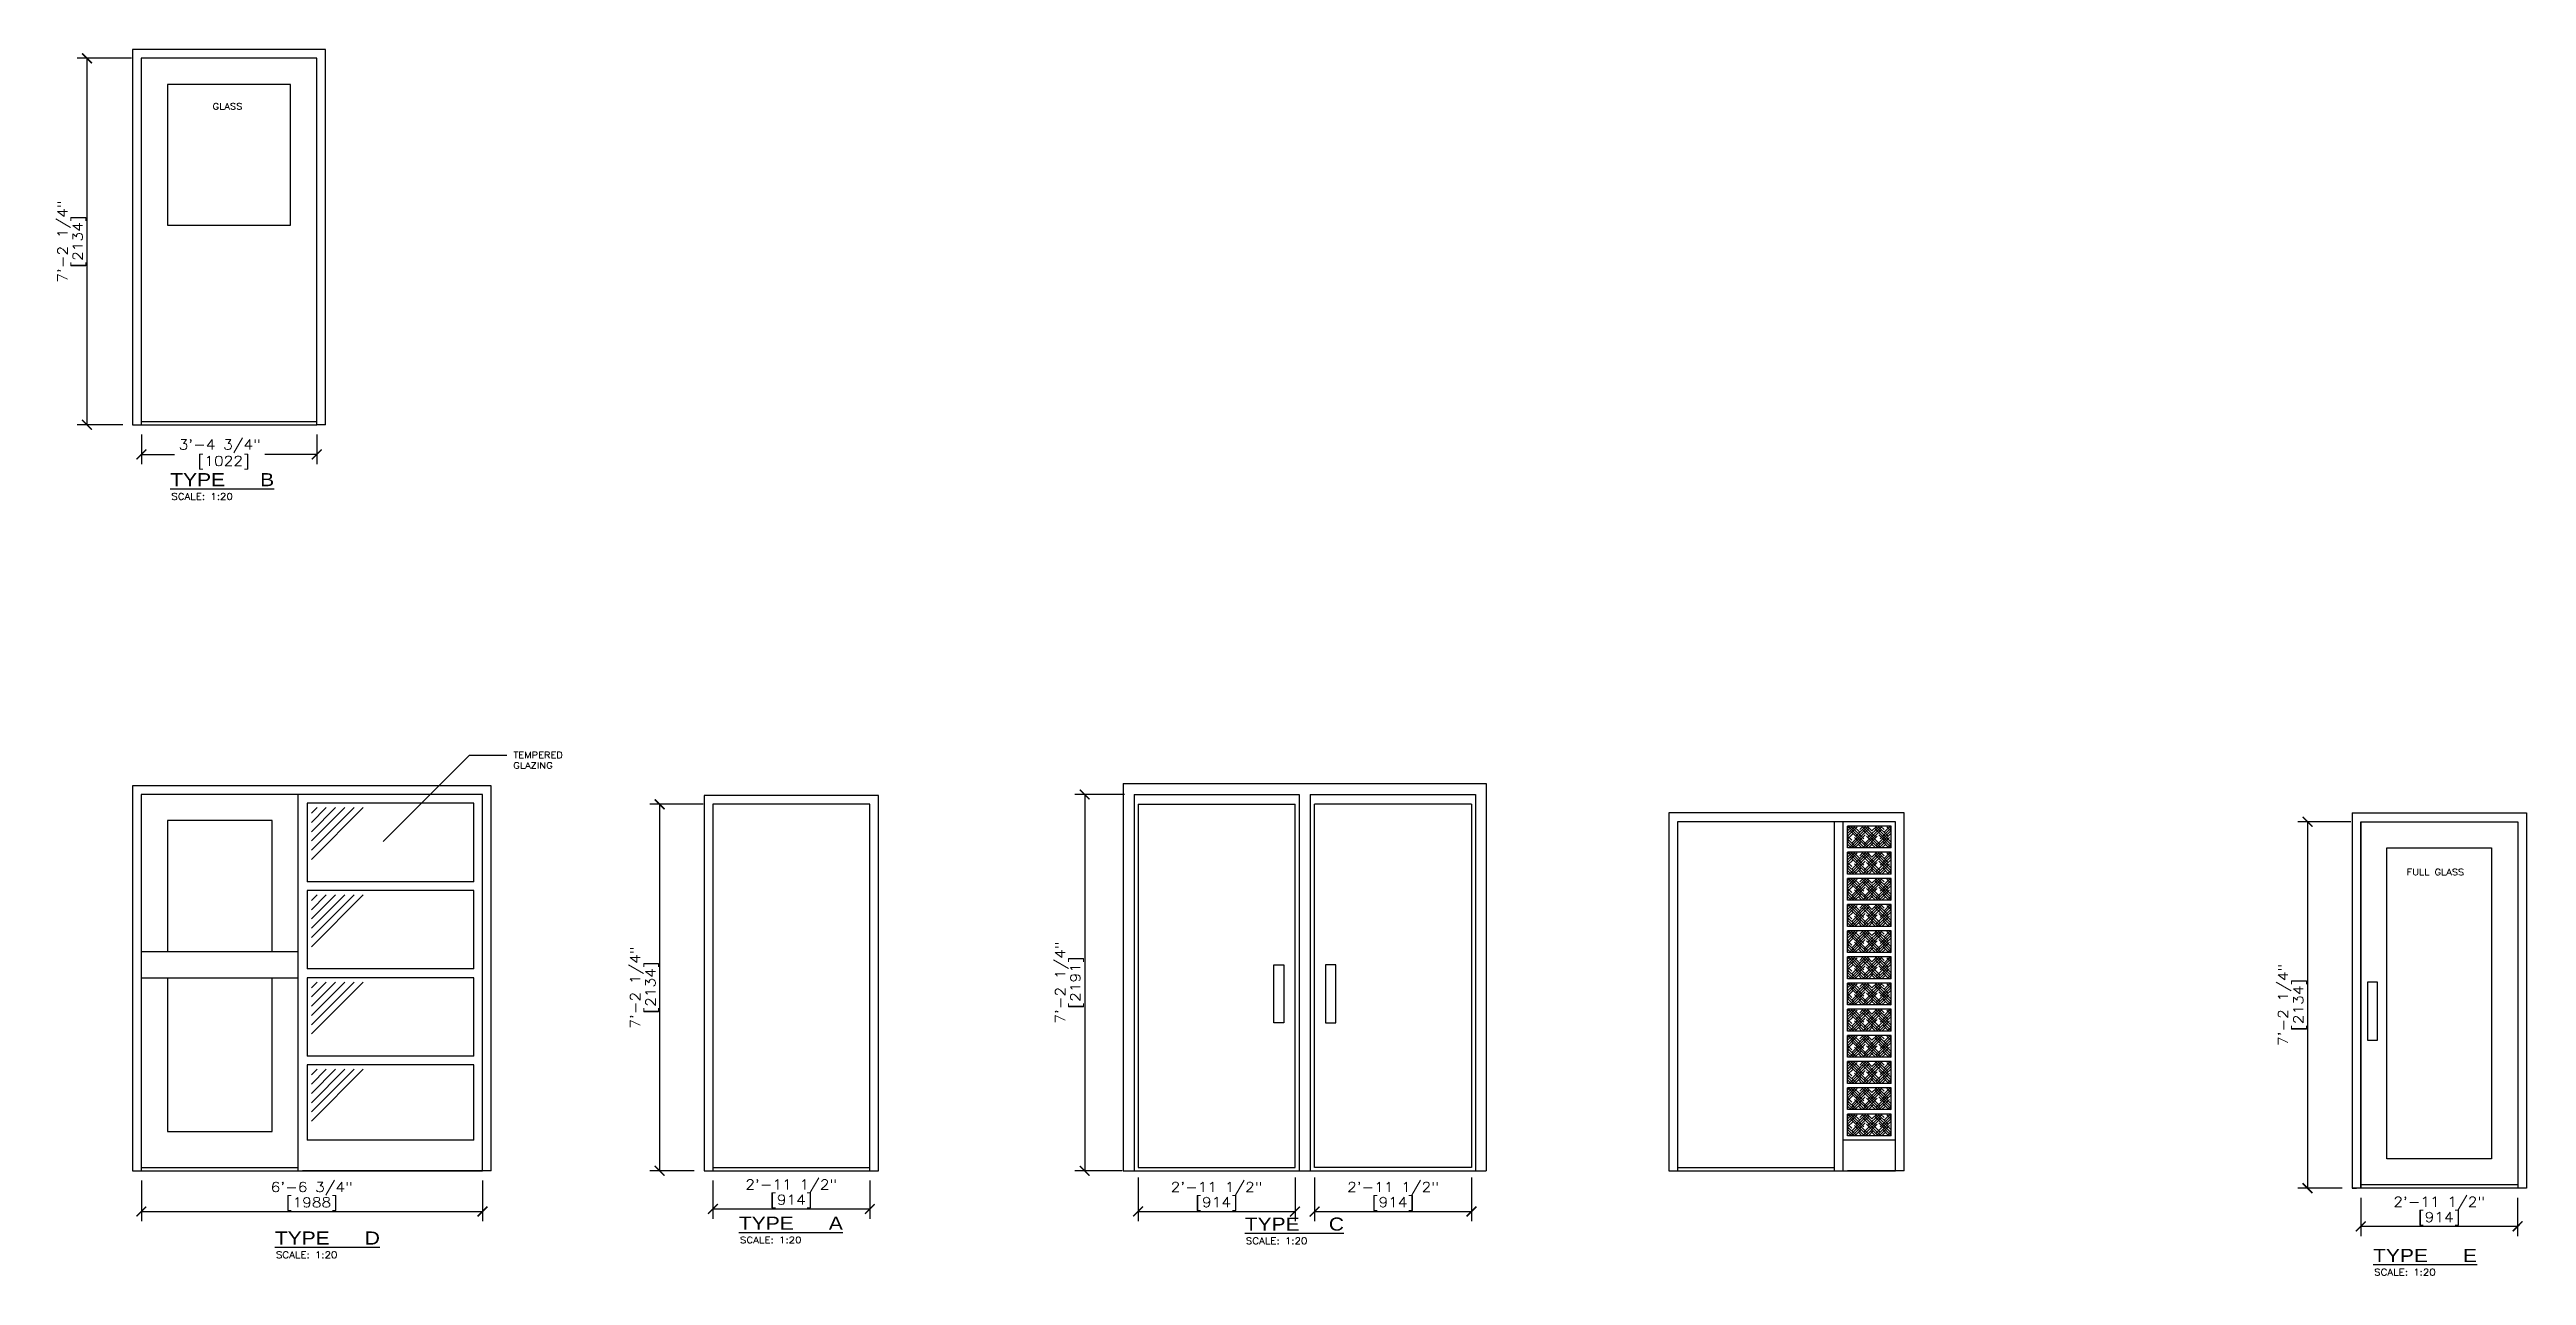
# Model space of a CAD drawing. Header units: millimetres. Extents: x -1251 to 34290, y -9433 to 3630.
# Drawn here: x 3736 to 18164, y -3507 to 3630 of the extents above; entities that cross this region are included whole.
import ezdxf

# ---------------------------------------------------------------- set-up
doc = ezdxf.new("R2010")
doc.units = ezdxf.units.MM
for name, color, linetype in [('Arch_Detail_Annot', 4, 'Continuous'), ('Arch_Detail_Door', 140, 'Continuous'), ('Arch_Detail_Shadow', 251, 'Continuous'), ('Arch_Detail_Text', 2, 'Continuous')]:
    doc.layers.add(name, color=color, linetype=linetype)
doc.styles.add('ROMANS-115', font='romans.shx', dxfattribs={"width": 1.15})
doc.styles.add('SANS-115', font='sanss___.ttf', dxfattribs={"width": 1.15})
doc.dimstyles.new('12-ROMANS-115', dxfattribs={"dimscale": 0.333333, "dimtxt": 0.18, "dimasz": 0.1875, "dimexe": 0.1875, "dimexo": 0.0625, "dimgap": 0.0625, "dimtad": 1, "dimdec": 4, "dimlfac": 24, "dimzin": 1, "dimdsep": 46, "dimlunit": 4, "dimtxsty": 'ROMANS-115', "dimblk": 'ARCHTICK', "dimcen": 0.0625, "dimclrd": 256, "dimclre": 256, "dimclrt": 256, "dimadec": 0, "dimazin": 0, "dimtfac": 1, "dimtdec": 4, "dimtofl": 0, "dimtmove": 0, "dimatfit": 0, "dimfxl": 1, "dimfrac": 2, "dimtolj": 1, "dimtzin": 0, "dimarcsym": 0})
doc.dimstyles.new('ROMANS-24', dxfattribs={"dimtxt": 2.25, "dimasz": 2.25, "dimexe": 2.25, "dimexo": 2.25, "dimgap": 0.03125, "dimtad": 1, "dimdec": 6, "dimlfac": -192, "dimzin": 1, "dimdsep": 46, "dimlunit": 4, "dimtxsty": 'ROMANS-115', "dimblk": 'ARCHTICK', "dimcen": 2.25, "dimclrd": 256, "dimclre": 256, "dimclrt": 256, "dimadec": 0, "dimazin": 0, "dimtfac": 1, "dimtdec": 6, "dimtofl": 0, "dimtmove": 2, "dimatfit": 0, "dimfxl": 1, "dimfrac": 2, "dimtolj": 1, "dimtzin": 0, "dimarcsym": 0})

msp = doc.modelspace()

# ---------------------------------------------------------------- texts
at = {"layer": 'Arch_Detail_Annot', "width": 1.15}
for s, height, style, p in [('%%UTYPE      B', 76.2, 'SANS-115', (4439.129, 1087.767)), ('SCALE: 1:20', 38.1, 'ROMANS-115', (4445.431, 1009.327)), ('%%UTYPE      A', 76.2, 'SANS-115', (7751.63, -3241.167)), ('%%UTYPE     C', 76.2, 'SANS-115', (10698.269, -3246.174)), ('%%UTYPE      D', 76.2, 'SANS-115', (5048.447, -3327.316)), ('SCALE: 1:20', 38.1, 'ROMANS-115', (7757.932, -3319.608)), ('SCALE: 1:20', 38.1, 'ROMANS-115', (10704.572, -3324.615)), ('SCALE: 1:20', 38.1, 'ROMANS-115', (5054.75, -3405.757)), ('%%UTYPE      E', 76.2, 'SANS-115', (17270.791, -3428.643)), ('SCALE: 1:20', 38.1, 'ROMANS-115', (17277.094, -3507.084))]:
    msp.add_text(s, height=height, dxfattribs=dict(at, style=style)).set_placement(p)
at = {"layer": 'Arch_Detail_Annot', "char_height": 36.576, "attachment_point": 1, "style": 'ROMANS-115'}
for s, insert in [('GLASS', (4686.176, 3317.348)), ('FULL GLASS', (17466.408, -1140.807))]:
    msp.add_mtext(s, dxfattribs=dict(at, insert=insert))
at = {"layer": 'Arch_Detail_Text', "insert": (6438.082, -458.927), "char_height": 36.576, "attachment_point": 1, "style": 'ROMANS-115'}
msp.add_mtext('\\A1;TEMPERED\\PGLAZING', dxfattribs=at)

# ---------------------------------------------------------------- blocks, each defined once
blk = doc.blocks.new('_ArchTick')
at = {"color": 0, "linetype": 'ByBlock', "const_width": 0.15}
blk.add_lwpolyline([(-0.5, -0.5), (0.5, 0.5)], dxfattribs=at)
blk = doc.blocks.new('*D21')
at = {"layer": 'Arch_Detail_Text', "lineweight": -2}
for p, q in [((7543, -764), (7233, -764)), ((7290, -764), (7290, -2898)), ((7492, -2898), (7233, -2898))]:
    blk.add_line(p, q, dxfattribs=at)
at = {"layer": 'Defpoints', "color": 0}
for p in [(7600, -764), (7290, -2898), (7549, -2898)]:
    blk.add_point(p, dxfattribs=at)
at = {"layer": 'Arch_Detail_Text', "lineweight": -2, "xscale": 57.15, "yscale": 57.15, "zscale": 57.15}
for p, rotation in [((7290, -764), 90), ((7290, -2898), 270)]:
    blk.add_blockref('_ArchTick', p, dxfattribs=dict(at, rotation=rotation))
at = {"layer": 'Arch_Detail_Text', "attachment_point": 5, "rotation": 90, "style": 'ROMANS-115'}
for s, insert, char_height in [('\\A1;7\'-2 1/4"', (7157, -1831), 57.15), ('\\A1;[2134]', (7246, -1831), 57.1)]:
    blk.add_mtext(s, dxfattribs=dict(at, insert=insert, char_height=char_height))
blk = doc.blocks.new('*D22')
at = {"layer": 'Arch_Detail_Text', "lineweight": -2}
for p, q in [((7600, -2955), (7600, -3177)), ((8514, -2955), (8514, -3177)), ((7600, -3120), (8514, -3120))]:
    blk.add_line(p, q, dxfattribs=at)
at = {"layer": 'Defpoints', "color": 0}
for p in [(7600, -2898), (8514, -2898), (8514, -3120)]:
    blk.add_point(p, dxfattribs=at)
at = {"layer": 'Arch_Detail_Text', "lineweight": -2, "xscale": 57.15, "yscale": 57.15, "zscale": 57.15, "rotation": 180}
blk.add_blockref('_ArchTick', (7600, -3120), dxfattribs=at)
at = {"layer": 'Arch_Detail_Text', "lineweight": -2, "xscale": 57.15, "yscale": 57.15, "zscale": 57.15}
blk.add_blockref('_ArchTick', (8514, -3120), dxfattribs=at)
at = {"layer": 'Arch_Detail_Text', "attachment_point": 5, "style": 'ROMANS-115'}
for s, insert, char_height in [('\\A1;2\'-11 1/2"', (8057, -2987), 57.15), ('\\A1;[914]', (8057, -3076), 57.1)]:
    blk.add_mtext(s, dxfattribs=dict(at, insert=insert, char_height=char_height))
blk = doc.blocks.new('*D25')
at = {"layer": 'Arch_Detail_Text', "lineweight": -2}
for p, q in [((9997, -707), (9709, -707)), ((9766, -707), (9766, -2898)), ((9984, -2898), (9709, -2898))]:
    blk.add_line(p, q, dxfattribs=at)
at = {"layer": 'Defpoints', "color": 0}
for p in [(10054, -707), (9766, -2898), (10041, -2898)]:
    blk.add_point(p, dxfattribs=at)
at = {"layer": 'Arch_Detail_Text', "lineweight": -2, "xscale": 57.15, "yscale": 57.15, "zscale": 57.15}
for p, rotation in [((9766, -707), 90), ((9766, -2898), 270)]:
    blk.add_blockref('_ArchTick', p, dxfattribs=dict(at, rotation=rotation))
at = {"layer": 'Arch_Detail_Text', "attachment_point": 5, "rotation": 90, "style": 'ROMANS-115'}
for s, insert, char_height in [('\\A1;7\'-2 1/4"', (9633, -1802), 57.15), ('\\A1;[2191]', (9721, -1802), 57.1)]:
    blk.add_mtext(s, dxfattribs=dict(at, insert=insert, char_height=char_height))
blk = doc.blocks.new('*D26')
at = {"layer": 'Arch_Detail_Text', "lineweight": -2}
for p, q in [((10077, -2936), (10077, -3192)), ((10991, -2936), (10991, -3192)), ((10077, -3135), (10991, -3135))]:
    blk.add_line(p, q, dxfattribs=at)
at = {"layer": 'Defpoints', "color": 0}
for p in [(10077, -2878), (10991, -2878), (10991, -3135)]:
    blk.add_point(p, dxfattribs=at)
at = {"layer": 'Arch_Detail_Text', "lineweight": -2, "xscale": 57.15, "yscale": 57.15, "zscale": 57.15, "rotation": 180}
blk.add_blockref('_ArchTick', (10077, -3135), dxfattribs=at)
at = {"layer": 'Arch_Detail_Text', "lineweight": -2, "xscale": 57.15, "yscale": 57.15, "zscale": 57.15}
blk.add_blockref('_ArchTick', (10991, -3135), dxfattribs=at)
at = {"layer": 'Arch_Detail_Text', "attachment_point": 5, "style": 'ROMANS-115'}
for s, insert, char_height in [('\\A1;2\'-11 1/2"', (10534, -3002), 57.15), ('\\A1;[914]', (10534, -3090), 57.1)]:
    blk.add_mtext(s, dxfattribs=dict(at, insert=insert, char_height=char_height))
blk = doc.blocks.new('*D27')
at = {"layer": 'Arch_Detail_Text', "lineweight": -2}
for p, q in [((11105, -2936), (11105, -3192)), ((12019, -2936), (12019, -3192)), ((11105, -3135), (12019, -3135))]:
    blk.add_line(p, q, dxfattribs=at)
at = {"layer": 'Defpoints', "color": 0}
for p in [(11105, -2878), (12019, -2878), (12019, -3135)]:
    blk.add_point(p, dxfattribs=at)
at = {"layer": 'Arch_Detail_Text', "lineweight": -2, "xscale": 57.15, "yscale": 57.15, "zscale": 57.15, "rotation": 180}
blk.add_blockref('_ArchTick', (11105, -3135), dxfattribs=at)
at = {"layer": 'Arch_Detail_Text', "lineweight": -2, "xscale": 57.15, "yscale": 57.15, "zscale": 57.15}
blk.add_blockref('_ArchTick', (12019, -3135), dxfattribs=at)
at = {"layer": 'Arch_Detail_Text', "attachment_point": 5, "style": 'ROMANS-115'}
for s, insert, char_height in [('\\A1;2\'-11 1/2"', (11562, -3002), 57.15), ('\\A1;[914]', (11562, -3090), 57.1)]:
    blk.add_mtext(s, dxfattribs=dict(at, insert=insert, char_height=char_height))
blk = doc.blocks.new('*D28')
at = {"layer": 'Arch_Detail_Text', "lineweight": -2}
for p, q in [((17142, -866), (16832, -866)), ((16889, -866), (16889, -2999)), ((17091, -2999), (16832, -2999))]:
    blk.add_line(p, q, dxfattribs=at)
at = {"layer": 'Defpoints', "color": 0}
for p in [(17199, -866), (16889, -2999), (17148, -2999)]:
    blk.add_point(p, dxfattribs=at)
at = {"layer": 'Arch_Detail_Text', "lineweight": -2, "xscale": 57.15, "yscale": 57.15, "zscale": 57.15}
for p, rotation in [((16889, -866), 90), ((16889, -2999), 270)]:
    blk.add_blockref('_ArchTick', p, dxfattribs=dict(at, rotation=rotation))
at = {"layer": 'Arch_Detail_Text', "attachment_point": 5, "rotation": 90, "style": 'ROMANS-115'}
for s, insert, char_height in [('\\A1;7\'-2 1/4"', (16756, -1932), 57.15), ('\\A1;[2134]', (16845, -1932), 57.1)]:
    blk.add_mtext(s, dxfattribs=dict(at, insert=insert, char_height=char_height))
blk = doc.blocks.new('*D29')
at = {"layer": 'Arch_Detail_Text', "lineweight": -2}
for p, q in [((17199, -3056), (17199, -3279)), ((18113, -3056), (18113, -3279)), ((17199, -3221), (18113, -3221))]:
    blk.add_line(p, q, dxfattribs=at)
at = {"layer": 'Defpoints', "color": 0}
for p in [(17199, -2999), (18113, -2999), (18113, -3221)]:
    blk.add_point(p, dxfattribs=at)
at = {"layer": 'Arch_Detail_Text', "lineweight": -2, "xscale": 57.15, "yscale": 57.15, "zscale": 57.15, "rotation": 180}
blk.add_blockref('_ArchTick', (17199, -3221), dxfattribs=at)
at = {"layer": 'Arch_Detail_Text', "lineweight": -2, "xscale": 57.15, "yscale": 57.15, "zscale": 57.15}
blk.add_blockref('_ArchTick', (18113, -3221), dxfattribs=at)
at = {"layer": 'Arch_Detail_Text', "attachment_point": 5, "style": 'ROMANS-115'}
for s, insert, char_height in [('\\A1;2\'-11 1/2"', (17656, -3088), 57.15), ('\\A1;[914]', (17656, -3177), 57.1)]:
    blk.add_mtext(s, dxfattribs=dict(at, insert=insert, char_height=char_height))
blk = doc.blocks.new('*D30')
at = {"layer": 'Arch_Detail_Text', "lineweight": -2}
for p, q in [((4271, -2955), (4271, -3192)), ((6258, -2955), (6258, -3192)), ((4271, -3135), (6258, -3135))]:
    blk.add_line(p, q, dxfattribs=at)
at = {"layer": 'Defpoints', "color": 0}
for p in [(4271, -2898), (6258, -2898), (6258, -3135)]:
    blk.add_point(p, dxfattribs=at)
at = {"layer": 'Arch_Detail_Text', "lineweight": -2, "xscale": 57.15, "yscale": 57.15, "zscale": 57.15, "rotation": 180}
blk.add_blockref('_ArchTick', (4271, -3135), dxfattribs=at)
at = {"layer": 'Arch_Detail_Text', "lineweight": -2, "xscale": 57.15, "yscale": 57.15, "zscale": 57.15}
blk.add_blockref('_ArchTick', (6258, -3135), dxfattribs=at)
at = {"layer": 'Arch_Detail_Text', "attachment_point": 5, "style": 'ROMANS-115'}
for s, insert, char_height in [('\\A1;6\'-6 3/4"', (5264, -3002), 57.15), ('\\A1;[1988]', (5264, -3091), 57.1)]:
    blk.add_mtext(s, dxfattribs=dict(at, insert=insert, char_height=char_height))
blk = doc.blocks.new('*D23')
at = {"layer": 'Arch_Detail_Text', "lineweight": -2}
for p, q in [((4214, 3579), (3897, 3579)), ((3954, 3579), (3954, 1445)), ((4163, 1445), (3897, 1445))]:
    blk.add_line(p, q, dxfattribs=at)
at = {"layer": 'Defpoints', "color": 0}
for p in [(4271, 3579), (3954, 1445), (4220, 1445)]:
    blk.add_point(p, dxfattribs=at)
at = {"layer": 'Arch_Detail_Text', "lineweight": -2, "xscale": 57.15, "yscale": 57.15, "zscale": 57.15}
for p, rotation in [((3954, 3579), 90), ((3954, 1445), 270)]:
    blk.add_blockref('_ArchTick', p, dxfattribs=dict(at, rotation=rotation))
at = {"layer": 'Arch_Detail_Text', "attachment_point": 5, "rotation": 90, "style": 'ROMANS-115'}
for s, insert, char_height in [('\\A1;7\'-2 1/4"', (3821, 2512), 57.15), ('\\A1;[2134]', (3910, 2512), 57.1)]:
    blk.add_mtext(s, dxfattribs=dict(at, insert=insert, char_height=char_height))
blk = doc.blocks.new('*D24')
at = {"layer": 'Arch_Detail_Text', "lineweight": -2}
for p, q in [((4271, 1388), (4271, 1216)), ((5293, 1388), (5293, 1216)), ((4271, 1273), (4464, 1273)), ((5293, 1273), (4991, 1273))]:
    blk.add_line(p, q, dxfattribs=at)
at = {"layer": 'Defpoints', "color": 0}
for p in [(4271, 1445), (5293, 1445), (5293, 1273)]:
    blk.add_point(p, dxfattribs=at)
at = {"layer": 'Arch_Detail_Text', "lineweight": -2, "xscale": 57.15, "yscale": 57.15, "zscale": 57.15, "rotation": 180}
blk.add_blockref('_ArchTick', (4271, 1273), dxfattribs=at)
at = {"layer": 'Arch_Detail_Text', "lineweight": -2, "xscale": 57.15, "yscale": 57.15, "zscale": 57.15}
blk.add_blockref('_ArchTick', (5293, 1273), dxfattribs=at)
at = {"layer": 'Arch_Detail_Text', "insert": (4728, 1273), "char_height": 57.15, "attachment_point": 5, "style": 'ROMANS-115'}
blk.add_mtext('\\A1;3\'-4 3/4"\\P [1022]', dxfattribs=at)

# ---------------------------------------------------------------- dimensions: what is measured, and where the dimension line sits
at = {"layer": 'Arch_Detail_Text'}
for base, p1, p2, picture, middle in [((3954.424, 1445.432), (4270.724, 3579.032), (4219.924, 1445.432), '*D23', (3865.751, 2512.232)), ((9765.78, -2897.528), (10054.126, -706.778), (10041.426, -2897.528), '*D25', (9677.107, -1802.153)), ((7289.985, -2897.528), (7599.807, -763.928), (7549.007, -2897.528), '*D21', (7201.311, -1830.728)), ((16889.225, -2999.128), (17199.047, -865.528), (17148.247, -2999.128), '*D28', (16800.552, -1932.328))]:
    dim = msp.add_linear_dim(base=base, p1=p1, p2=p2, angle=90, dimstyle='ROMANS-24', override={"dimscale": 25.4, "dimdec": 2, "dimlfac": 0.04, "dimrnd": 2.54, "dimzin": 2, "dimpost": '\\X'}, dxfattribs=at)
    dim.commit()
    dim.dimension.update_dxf_attribs({"geometry": picture, "text_midpoint": middle})
dim = msp.add_linear_dim(base=(5293.074, 1273.476), p1=(4270.724, 1445.432), p2=(5293.074, 1445.432), dimstyle='ROMANS-24', override={"dimscale": 25.4, "dimdec": 2, "dimlfac": 0.04, "dimrnd": 2.54, "dimzin": 2, "dimpost": '\\X'}, dxfattribs=at)
dim.commit()
dim.dimension.update_dxf_attribs({"geometry": '*D24', "text_midpoint": (4727.604, 1273.476), "dimtype": 160})
for base, p1, p2, picture, middle in [((10991.067, -3134.607), (10076.667, -2878.478), (10991.067, -2878.478), '*D26', (10533.867, -3045.934)), ((12019.136, -3134.607), (11104.736, -2878.478), (12019.136, -2878.478), '*D27', (11561.936, -3045.934)), ((6258.274, -3134.861), (4270.724, -2897.528), (6258.274, -2897.528), '*D30', (5264.499, -3046.188)), ((8514.207, -3119.841), (7599.807, -2897.528), (8514.207, -2897.528), '*D22', (8057.007, -3031.168)), ((18113.447, -3221.441), (17199.047, -2999.128), (18113.447, -2999.128), '*D29', (17656.247, -3132.768))]:
    dim = msp.add_linear_dim(base=base, p1=p1, p2=p2, dimstyle='ROMANS-24', override={"dimscale": 25.4, "dimdec": 2, "dimlfac": 0.04, "dimrnd": 2.54, "dimzin": 2, "dimpost": '\\X'}, dxfattribs=at)
    dim.commit()
    dim.dimension.update_dxf_attribs({"geometry": picture, "text_midpoint": middle})

# ---------------------------------------------------------------- hatches: boundary and pattern name
at = {"layer": 'Arch_Detail_Door'}
h = msp.add_hatch(dxfattribs=at)
h.set_pattern_fill('HOUND', color=256, scale=177.8, angle=45, style=0)
h.set_pattern_definition([(45, (8505.383, -101.6), (23.573172, 39.28862), [177.8, -88.9]), (135, (8505.383, -101.6), (23.573172, -39.28862), [177.8, -88.9])])
h.paths.add_polyline_path([(14463.812, -890.928), (14209.812, -890.928), (14209.812, -1017.928), (14463.812, -1017.928)])
h = msp.add_hatch(dxfattribs=at)
h.set_pattern_fill('HOUND', color=256, scale=177.8, angle=45, style=0)
h.set_pattern_definition([(45, (8505.383, -254), (23.573172, 39.28862), [177.8, -88.9]), (135, (8505.383, -254), (23.573172, -39.28862), [177.8, -88.9])])
h.paths.add_polyline_path([(14463.812, -1043.328), (14209.812, -1043.328), (14209.812, -1170.328), (14463.812, -1170.328)])
h = msp.add_hatch(dxfattribs=at)
h.set_pattern_fill('HOUND', color=256, scale=177.8, angle=45, style=0)
h.set_pattern_definition([(45, (8505.383, -406.4), (23.573172, 39.28862), [177.8, -88.9]), (135, (8505.383, -406.4), (23.573172, -39.28862), [177.8, -88.9])])
h.paths.add_polyline_path([(14463.812, -1195.728), (14209.812, -1195.728), (14209.812, -1322.728), (14463.812, -1322.728)])
h = msp.add_hatch(dxfattribs=at)
h.set_pattern_fill('HOUND', color=256, scale=177.8, angle=45, style=0)
h.set_pattern_definition([(45, (8505.383, -558.8), (23.573172, 39.28862), [177.8, -88.9]), (135, (8505.383, -558.8), (23.573172, -39.28862), [177.8, -88.9])])
h.paths.add_polyline_path([(14463.812, -1348.128), (14209.812, -1348.128), (14209.812, -1475.128), (14463.812, -1475.128)])
h = msp.add_hatch(dxfattribs=at)
h.set_pattern_fill('HOUND', color=256, scale=177.8, angle=45, style=0)
h.set_pattern_definition([(45, (8505.383, -711.2), (23.573172, 39.28862), [177.8, -88.9]), (135, (8505.383, -711.2), (23.573172, -39.28862), [177.8, -88.9])])
h.paths.add_polyline_path([(14463.812, -1500.528), (14209.812, -1500.528), (14209.812, -1627.528), (14463.812, -1627.528)])
h = msp.add_hatch(dxfattribs=at)
h.set_pattern_fill('HOUND', color=256, scale=177.8, angle=45, style=0)
h.set_pattern_definition([(45, (8505.383, -863.6), (23.573172, 39.28862), [177.8, -88.9]), (135, (8505.383, -863.6), (23.573172, -39.28862), [177.8, -88.9])])
h.paths.add_polyline_path([(14463.812, -1652.928), (14209.812, -1652.928), (14209.812, -1779.928), (14463.812, -1779.928)])
h = msp.add_hatch(dxfattribs=at)
h.set_pattern_fill('HOUND', color=256, scale=177.8, angle=45, style=0)
h.set_pattern_definition([(45, (8505.383, -1016), (23.573172, 39.28862), [177.8, -88.9]), (135, (8505.383, -1016), (23.573172, -39.28862), [177.8, -88.9])])
h.paths.add_polyline_path([(14463.812, -1805.328), (14209.812, -1805.328), (14209.812, -1932.328), (14463.812, -1932.328)])
h = msp.add_hatch(dxfattribs=at)
h.set_pattern_fill('HOUND', color=256, scale=177.8, angle=45, style=0)
h.set_pattern_definition([(45, (8505.383, -1168.4), (23.573172, 39.28862), [177.8, -88.9]), (135, (8505.383, -1168.4), (23.573172, -39.28862), [177.8, -88.9])])
h.paths.add_polyline_path([(14463.812, -1957.728), (14209.812, -1957.728), (14209.812, -2084.728), (14463.812, -2084.728)])
h = msp.add_hatch(dxfattribs=at)
h.set_pattern_fill('HOUND', color=256, scale=177.8, angle=45, style=0)
h.set_pattern_definition([(45, (8505.383, -1320.8), (23.573172, 39.28862), [177.8, -88.9]), (135, (8505.383, -1320.8), (23.573172, -39.28862), [177.8, -88.9])])
h.paths.add_polyline_path([(14463.812, -2110.128), (14209.812, -2110.128), (14209.812, -2237.128), (14463.812, -2237.128)])
h = msp.add_hatch(dxfattribs=at)
h.set_pattern_fill('HOUND', color=256, scale=177.8, angle=45, style=0)
h.set_pattern_definition([(45, (8505.383, -1473.2), (23.573172, 39.28862), [177.8, -88.9]), (135, (8505.383, -1473.2), (23.573172, -39.28862), [177.8, -88.9])])
h.paths.add_polyline_path([(14463.812, -2262.528), (14209.812, -2262.528), (14209.812, -2389.528), (14463.812, -2389.528)])
h = msp.add_hatch(dxfattribs=at)
h.set_pattern_fill('HOUND', color=256, scale=177.8, angle=45, style=0)
h.set_pattern_definition([(45, (8505.383, -1625.6), (23.573172, 39.28862), [177.8, -88.9]), (135, (8505.383, -1625.6), (23.573172, -39.28862), [177.8, -88.9])])
h.paths.add_polyline_path([(14463.812, -2414.928), (14209.812, -2414.928), (14209.812, -2541.928), (14463.812, -2541.928)])
h = msp.add_hatch(dxfattribs=at)
h.set_pattern_fill('HOUND', color=256, scale=177.8, angle=45, style=0)
h.set_pattern_definition([(45, (8505.383, -1778), (23.573172, 39.28862), [177.8, -88.9]), (135, (8505.383, -1778), (23.573172, -39.28862), [177.8, -88.9])])
h.paths.add_polyline_path([(14463.812, -2567.328), (14209.812, -2567.328), (14209.812, -2694.328), (14463.812, -2694.328)])

# ---------------------------------------------------------------- linework, layer by layer
for p, q in [((4219.924, 3629.832), (4219.924, 1445.432)), ((5343.874, 3629.832), (4219.924, 3629.832)), ((5343.874, 1445.432), (5343.874, 3629.832)), ((4270.724, 3579.032), (4270.724, 1464.482)), ((5293.074, 3579.032), (4270.724, 3579.032)), ((5293.074, 1445.432), (5293.074, 3579.032)), ((5293.074, 1445.432), (5293.074, 3579.032)), ((5293.074, 1464.482), (5293.074, 3579.032)), ((5140.674, 3426.632), (4423.124, 3426.632)), ((4423.124, 3426.632), (4423.124, 2607.482)), ((5140.674, 2607.482), (5140.674, 3426.632)), ((4423.124, 2607.482), (5140.674, 2607.482)), ((4219.924, 1445.432), (5293.074, 1445.432)), ((4270.724, 1464.482), (5293.074, 1464.482)), ((4270.724, 1464.482), (4270.724, 1445.432)), ((5293.074, 1445.432), (5293.074, 1464.482)), ((5343.874, 1445.432), (5293.074, 1445.432)), ((4219.924, -655.978), (4219.924, -2897.528)), ((6309.074, -655.978), (4219.924, -655.978)), ((4270.724, -706.778), (4270.724, -2878.478)), ((5185.124, -706.778), (4270.724, -706.778)), ((6258.274, -706.778), (5185.124, -706.778)), ((5185.124, -2897.528), (5185.124, -706.778)), ((5185.124, -2878.478), (5185.124, -706.778)), ((6258.274, -2897.528), (6258.274, -706.778)), ((6309.074, -2897.528), (6309.074, -655.978)), ((8565.007, -713.128), (7549.007, -713.128)), ((7549.007, -713.128), (7549.007, -2897.528)), ((8565.007, -2897.528), (8565.007, -713.128)), ((9990.626, -643.278), (9990.626, -2897.528)), ((9990.626, -643.278), (12105.176, -643.278)), ((10054.126, -706.778), (10054.126, -2897.528)), ((10054.126, -706.778), (11016.151, -706.778)), ((11016.151, -706.778), (11016.151, -2897.528)), ((11079.651, -706.778), (11079.651, -2897.528)), ((11079.651, -706.778), (12041.676, -706.778)), ((12041.676, -706.778), (12041.676, -2897.528)), ((12105.176, -643.278), (12105.176, -2897.528)), ((5032.724, -859.178), (4423.124, -859.178)), ((4423.124, -859.178), (4423.124, -1621.178)), ((5032.724, -1621.178), (5032.724, -859.178)), ((6207.474, -757.578), (5235.924, -757.578)), ((5235.924, -757.578), (5235.924, -1214.778)), ((6207.474, -1214.778), (6207.474, -757.578)), ((8514.207, -763.928), (7599.807, -763.928)), ((7599.807, -763.928), (7599.807, -2878.478)), ((8514.207, -2878.478), (8514.207, -763.928)), ((10076.667, -763.928), (10076.667, -2878.478)), ((10076.667, -763.928), (10991.067, -763.928)), ((10991.067, -2878.478), (10991.067, -763.928)), ((11104.736, -2878.478), (11104.736, -763.928)), ((12019.136, -763.928), (11104.736, -763.928)), ((12019.136, -763.928), (12019.136, -2878.478)), ((14540.012, -814.728), (13168.412, -814.728)), ((13168.412, -814.728), (13168.412, -2897.528)), ((13219.212, -865.528), (13219.212, -2878.478)), ((14133.612, -865.528), (13219.212, -865.528)), ((14489.212, -865.528), (14133.612, -865.528)), ((14133.612, -2878.478), (14133.612, -865.528)), ((14184.412, -2897.528), (14184.412, -865.528)), ((14489.212, -2897.528), (14489.212, -865.528)), ((14540.012, -2897.528), (14540.012, -814.728)), ((17148.247, -814.728), (18164.247, -814.728)), ((17148.247, -814.728), (17148.247, -2999.128)), ((17199.047, -865.528), (17199.047, -2999.128)), ((17199.047, -865.528), (17199.047, -865.528)), ((17199.047, -2999.128), (17199.047, -865.528)), ((17199.047, -2980.078), (17199.047, -865.528)), ((17199.047, -865.528), (18113.447, -865.528)), ((17199.047, -865.528), (17199.047, -2980.078)), ((18113.447, -865.528), (18113.447, -2980.078)), ((18164.247, -814.728), (18164.247, -2999.128)), ((14463.812, -890.928), (14209.812, -890.928)), ((14209.812, -1017.928), (14209.812, -890.928)), ((14463.812, -1017.928), (14463.812, -890.928)), ((14463.812, -1017.928), (14209.812, -1017.928)), ((14463.812, -1043.328), (14209.812, -1043.328)), ((14209.812, -1170.328), (14209.812, -1043.328)), ((14463.812, -1170.328), (14463.812, -1043.328)), ((17351.447, -1017.928), (17961.047, -1017.928)), ((17351.447, -2827.678), (17351.447, -1017.928)), ((17961.047, -1017.928), (17961.047, -2827.678)), ((6207.474, -1214.778), (5235.924, -1214.778)), ((5235.924, -1265.578), (5235.924, -1722.778)), ((6207.474, -1265.578), (5235.924, -1265.578)), ((6207.474, -1722.778), (6207.474, -1265.578)), ((14463.812, -1170.328), (14209.812, -1170.328)), ((14463.812, -1195.728), (14209.812, -1195.728)), ((14209.812, -1322.728), (14209.812, -1195.728)), ((14463.812, -1322.728), (14463.812, -1195.728)), ((14463.812, -1322.728), (14209.812, -1322.728)), ((14463.812, -1348.128), (14209.812, -1348.128)), ((14209.812, -1475.128), (14209.812, -1348.128)), ((14463.812, -1475.128), (14463.812, -1348.128)), ((14463.812, -1475.128), (14209.812, -1475.128)), ((14463.812, -1500.528), (14209.812, -1500.528)), ((14209.812, -1627.528), (14209.812, -1500.528)), ((14463.812, -1627.528), (14463.812, -1500.528)), ((4270.724, -1621.178), (5185.124, -1621.178)), ((6207.474, -1722.778), (5235.924, -1722.778)), ((10867.622, -2035.823), (10867.622, -1698.122)), ((10867.622, -1698.122), (10926.407, -1698.122)), ((10926.407, -1698.122), (10926.407, -2035.823)), ((11169.395, -1698.122), (11169.395, -2035.823)), ((11228.181, -1698.122), (11169.395, -1698.122)), ((11228.181, -2035.823), (11228.181, -1698.122)), ((14463.812, -1627.528), (14209.812, -1627.528)), ((14463.812, -1652.928), (14209.812, -1652.928)), ((14209.812, -1779.928), (14209.812, -1652.928)), ((14463.812, -1779.928), (14463.812, -1652.928)), ((4270.724, -1773.578), (5185.124, -1773.578)), ((4423.124, -1773.578), (4423.124, -2668.928)), ((5032.724, -2668.928), (5032.724, -1773.578)), ((5235.924, -1773.578), (5235.924, -2230.778)), ((6207.474, -1773.578), (5235.924, -1773.578)), ((6207.474, -2230.778), (6207.474, -1773.578)), ((14463.812, -1779.928), (14209.812, -1779.928)), ((14463.812, -1805.328), (14209.812, -1805.328)), ((14209.812, -1932.328), (14209.812, -1805.328)), ((14463.812, -1932.328), (14463.812, -1805.328)), ((17237.379, -1799.722), (17237.379, -2137.423)), ((17296.165, -1799.722), (17237.379, -1799.722)), ((17296.165, -2137.423), (17296.165, -1799.722)), ((14463.812, -1932.328), (14209.812, -1932.328)), ((14463.812, -1957.728), (14209.812, -1957.728)), ((14209.812, -2084.728), (14209.812, -1957.728)), ((14463.812, -2084.728), (14463.812, -1957.728)), ((10926.407, -2035.823), (10867.622, -2035.823)), ((11169.395, -2035.823), (11228.181, -2035.823)), ((14463.812, -2084.728), (14209.812, -2084.728)), ((14463.812, -2110.128), (14209.812, -2110.128)), ((14209.812, -2237.128), (14209.812, -2110.128)), ((14463.812, -2237.128), (14463.812, -2110.128)), ((17237.379, -2137.423), (17296.165, -2137.423)), ((6207.474, -2230.778), (5235.924, -2230.778)), ((5235.924, -2281.578), (5235.924, -2719.728)), ((6207.474, -2281.578), (5235.924, -2281.578)), ((6207.474, -2719.728), (6207.474, -2281.578)), ((14463.812, -2237.128), (14209.812, -2237.128)), ((14463.812, -2262.528), (14209.812, -2262.528)), ((14209.812, -2389.528), (14209.812, -2262.528)), ((14463.812, -2389.528), (14463.812, -2262.528)), ((14463.812, -2389.528), (14209.812, -2389.528)), ((14463.812, -2414.928), (14209.812, -2414.928)), ((14209.812, -2541.928), (14209.812, -2414.928)), ((14463.812, -2541.928), (14463.812, -2414.928)), ((14463.812, -2541.928), (14209.812, -2541.928)), ((14463.812, -2567.328), (14209.812, -2567.328)), ((14209.812, -2694.328), (14209.812, -2567.328)), ((14463.812, -2694.328), (14463.812, -2567.328)), ((4423.124, -2668.928), (5032.724, -2668.928)), ((6207.474, -2719.728), (5235.924, -2719.728)), ((14489.212, -2719.728), (14184.412, -2719.728)), ((14463.812, -2694.328), (14209.812, -2694.328)), ((4270.724, -2878.478), (5185.124, -2878.478)), ((4270.724, -2878.478), (4270.724, -2897.528)), ((5185.124, -2897.528), (5185.124, -2878.478)), ((7599.807, -2878.478), (8514.207, -2878.478)), ((7599.807, -2878.478), (7599.807, -2897.528)), ((8514.207, -2897.528), (8514.207, -2878.478)), ((10076.667, -2878.478), (10991.067, -2878.478)), ((12019.136, -2878.478), (11104.736, -2878.478)), ((13219.212, -2878.478), (14133.612, -2878.478)), ((13219.212, -2878.478), (13219.212, -2897.528)), ((14133.612, -2897.528), (14133.612, -2878.478)), ((17961.047, -2827.678), (17351.447, -2827.678)), ((4219.924, -2897.528), (6258.274, -2897.528)), ((6309.074, -2897.528), (5210.524, -2897.528)), ((7549.007, -2897.528), (8565.007, -2897.528)), ((9990.626, -2897.528), (12105.176, -2897.528)), ((13168.412, -2897.528), (14489.212, -2897.528)), ((14540.012, -2897.528), (14209.812, -2897.528)), ((18164.247, -2999.128), (17148.247, -2999.128)), ((17148.247, -2999.128), (17173.647, -2999.128)), ((17199.047, -2999.128), (17199.047, -2980.078)), ((18113.447, -2980.078), (17199.047, -2980.078)), ((18113.447, -2980.078), (18113.447, -2999.128))]:
    msp.add_line(p, q, dxfattribs=at)
at = {"layer": 'Arch_Detail_Shadow'}
for p, q in [((5261.324, -1085.423), (5563.768, -782.978)), ((5261.324, -1031.542), (5509.887, -782.978)), ((5261.324, -977.66), (5456.005, -782.978)), ((5261.324, -923.779), (5402.124, -782.978)), ((5261.324, -869.897), (5348.242, -782.978)), ((5261.324, -816.016), (5294.361, -782.978)), ((5261.324, -1593.423), (5563.768, -1290.978)), ((5261.324, -1539.542), (5509.887, -1290.978)), ((5261.324, -1485.66), (5456.005, -1290.978)), ((5261.324, -1431.779), (5402.124, -1290.978)), ((5261.324, -1377.897), (5348.242, -1290.978)), ((5261.324, -1324.016), (5294.361, -1290.978)), ((5261.324, -2101.423), (5563.768, -1798.978)), ((5261.324, -2047.542), (5509.887, -1798.978)), ((5261.324, -1993.66), (5456.005, -1798.978)), ((5261.324, -1939.779), (5402.124, -1798.978)), ((5261.324, -1885.897), (5348.242, -1798.978)), ((5261.324, -1832.016), (5294.361, -1798.978)), ((5261.324, -2609.423), (5563.768, -2306.978)), ((5261.324, -2555.542), (5509.887, -2306.978)), ((5261.324, -2501.66), (5456.005, -2306.978)), ((5261.324, -2447.779), (5402.124, -2306.978)), ((5261.324, -2393.897), (5348.242, -2306.978)), ((5261.324, -2340.016), (5294.361, -2306.978))]:
    msp.add_line(p, q, dxfattribs=at)

msp.set_redraw_order([(e.dxf.handle, doc.entitydb.next_handle()) for e in msp.query("TEXT MTEXT ATTDEF DIMENSION ARC_DIMENSION")])  # texts and dimensions are drawn at this point

# ---------------------------------------------------------------- leaders
at = {"layer": 'Arch_Detail_Text'}
msp.add_leader([(5680.521, -979.962), (6183.268, -477.215), (6399.982, -477.215)], dimstyle='12-ROMANS-115', override={"dimscale": 24, "dimgap": 0.0625, "dimtad": 0, "dimlfac": 0.041667}, dxfattribs=at)

doc.saveas('drawing.dxf')
